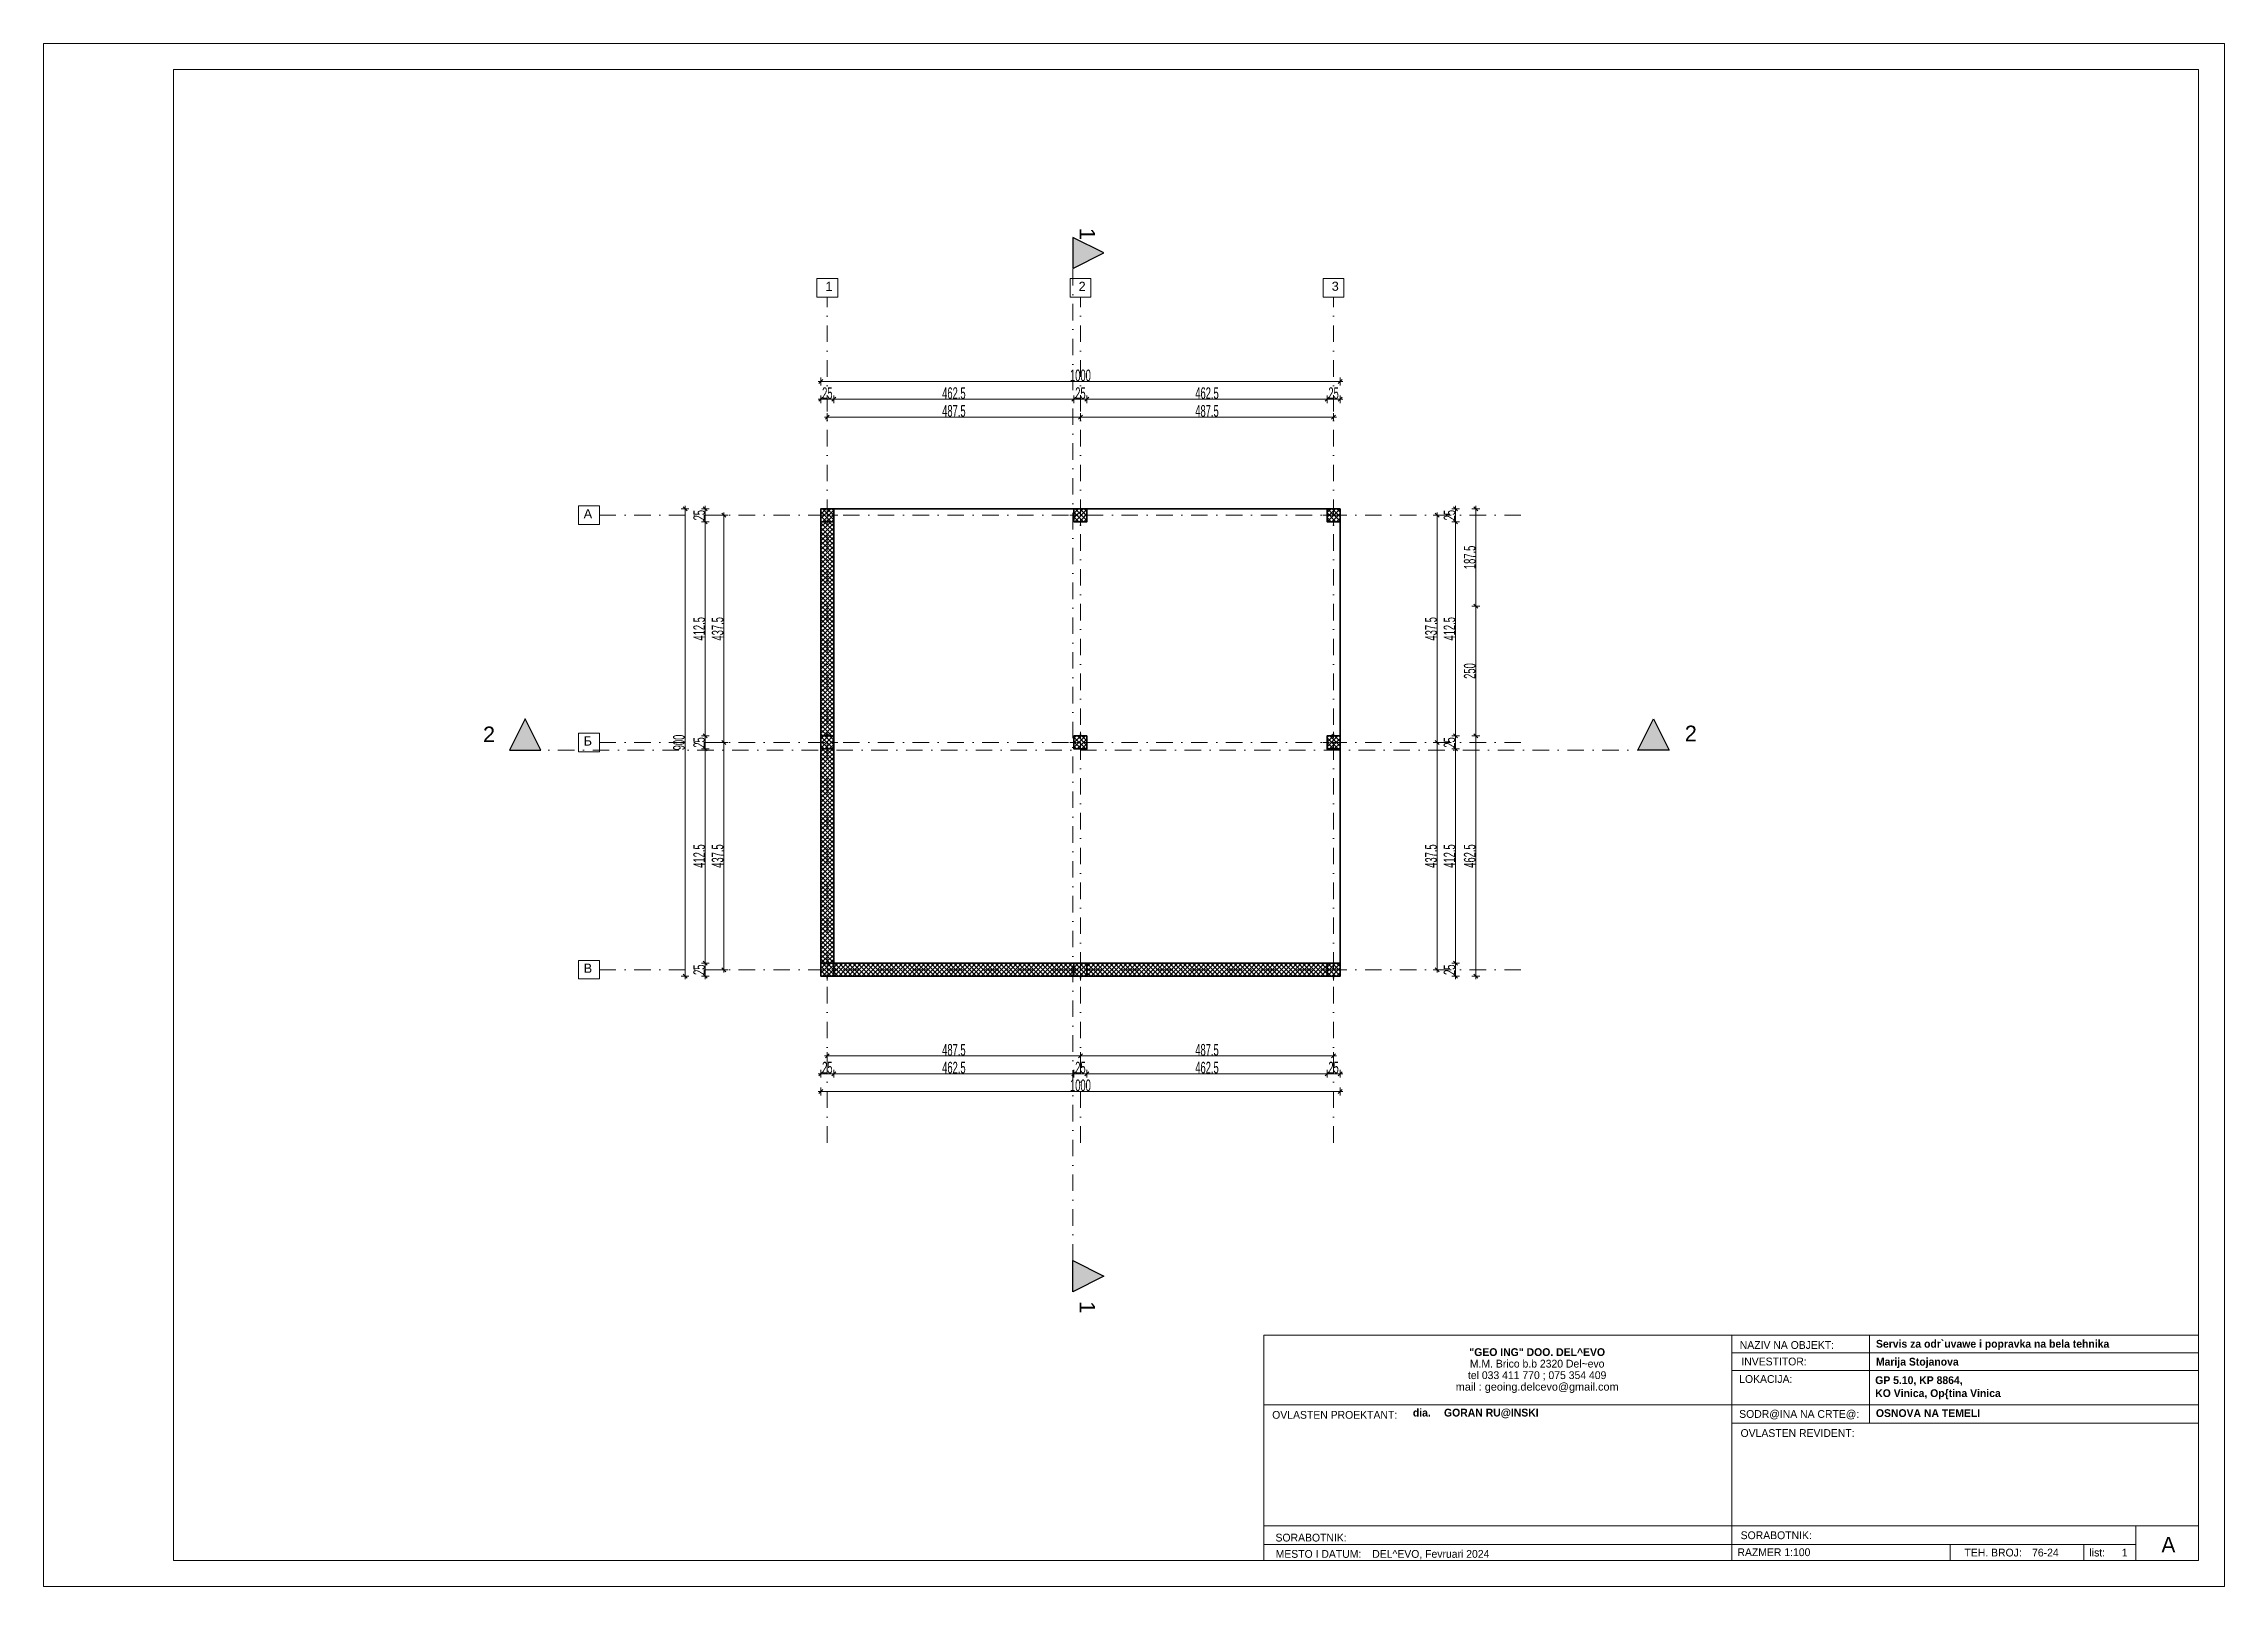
# Model space of a CAD drawing. Header units: millimetres. Extents: x -115530 to 122462, y -34508 to 119375.
# Drawn here: x -115530 to -73530, y 89675 to 119375 of the extents above; entities that cross this region are included whole.
import ezdxf

# ---------------------------------------------------------------- set-up
doc = ezdxf.new("R2010")
doc.units = ezdxf.units.MM
doc.header["$MEASUREMENT"] = 0
doc.linetypes.add('Dot & Dashed', pattern=[670.277762, 317.5, -176.388889, 0, -176.388874])
for name, color, linetype, lineweight in [('dimenzija', 7, 'Continuous', 13), ('Lines_Pen_No__1', 7, 'Continuous', 13), ('Marker - Section_Pen_No__25', 8, 'Continuous', 25), ('New_Structural - Bearing_Pen_No__20', 1, 'Continuous', 0), ('New_Structural - Bearing_Pen_No__27', 7, 'Continuous', 25), ('Pecat_Pen_No__1', 7, 'Continuous', 13), ('Roofs_Pen_No__1', 7, 'Continuous', 13)]:
    doc.layers.add(name, color=color, linetype=linetype, lineweight=lineweight)
for name, color, linetype, lineweight, true_color in [('HATCH 2', 7, 'Continuous', 9, 0x575757), ('Marker - Section_Pen_No__85', 7, 'Continuous', 13, 0xaaaaaa), ('New_Structural - Bearing_Pen_No__23', 7, 'Continuous', 25, 0xbf7340), ('New_Structural - Bearing_Pen_No__8', 7, 'Continuous', 35, 0xa80f02), ('OSKI', 7, 'Continuous', 20, 0x156a84)]:
    doc.layers.add(name, color=color, linetype=linetype, lineweight=lineweight, true_color=true_color)
doc.styles.add('GENERATED_STYLE_1', font='arial.ttf')
doc.styles.add('GENERATED_STYLE_5', font='')
doc.styles.add('PLATEIA', font='CGSAPPS.shx', dxfattribs={"width": 0.6})
doc.styles.get('GENERATED_STYLE_5').set_extended_font_data('MAC C Swiss cyrillic', bold=True)
doc.dimstyles.new('100v', dxfattribs={"dimtxt": 225, "dimasz": 1, "dimexe": 0.18, "dimexo": 0.0625, "dimgap": 4, "dimtad": 1, "dimdec": 0, "dimlfac": 0.1, "dimzin": 12, "dimdsep": 46, "dimtxsty": 'PLATEIA', "dimblk": 'A$C321216CB', "dimcen": 0.09, "dimse1": 1, "dimse2": 1, "dimclrd": 256, "dimclrt": 256, "dimadec": 3, "dimazin": 0, "dimtfac": 1, "dimtdec": 0, "dimtix": 1, "dimtmove": 2, "dimatfit": 3, "dimldrblk": 'A$C321216CB', "dimfxl": 1, "dimtolj": 1, "dimtzin": 0, "dimlwd": -1, "dimarcsym": 0})
pattern_1 = [(45, (-112822.756, 83915.69), (-44.19417, 44.19417), []), (135, (-112822.756, 83915.69), (-44.19417, -44.19417), [])]
pattern_2 = [(45, (-77982.73, -20173.73), (-44.194174, 44.194174), []), (135, (-77982.73, -20173.73), (-44.194174, -44.194174), [])]
pattern_3 = [(45, (-152015.04, 83915.69), (-44.194174, 44.194174), []), (135, (-152015.04, 83915.69), (-44.194174, -44.194174), [])]

msp = doc.modelspace()

# ---------------------------------------------------------------- texts
at = {"layer": 'Marker - Section_Pen_No__25', "color": 8, "lineweight": 25, "char_height": 300, "attachment_point": 7, "rotation": 270, "style": 'GENERATED_STYLE_1'}
for insert in [(-95579.27, 115829.21), (-95579.27, 95166.21)]:
    msp.add_mtext('\\A1;\\pxql,t0;1', dxfattribs=dict(at, insert=insert))
at = {"layer": 'Marker - Section_Pen_No__25', "color": 8, "lineweight": 25, "char_height": 300, "style": 'GENERATED_STYLE_1'}
for s, insert, attachment_point in [('\\A1;\\pxqr,t0;2', (-106836.06, 105928.02), 9), ('\\A1;\\pxql,t0;2', (-83922.8, 105946.2), 7)]:
    msp.add_mtext(s, dxfattribs=dict(at, insert=insert, attachment_point=attachment_point))
at = {"layer": 'OSKI', "linetype": 'Dot & Dashed', "char_height": 175, "attachment_point": 7, "style": 'GENERATED_STYLE_1'}
for s, insert in [('1', (-100472.55, 114615.13)), ('2', (-95597.55, 114615.13)), ('3', (-90722.55, 114615.13))]:
    msp.add_mtext(s, dxfattribs=dict(at, insert=insert))
at = {"layer": 'OSKI', "linetype": 'ByBlock', "char_height": 175, "attachment_point": 7, "style": 'GENERATED_STYLE_1'}
for s, insert in [('A', (-105129.18, 110237.82)), ('{\\fArial|b0|i0|c204|p34;Б}', (-105129.18, 105862.82)), ('{\\fArial|b0|i0|c204|p34;В}', (-105129.18, 101487.82))]:
    msp.add_mtext(s, dxfattribs=dict(at, insert=insert))
at = {"layer": 'Pecat_Pen_No__1', "linetype": 'Continuous', "insert": (-86765.85, 93829.55), "char_height": 150, "attachment_point": 5, "line_spacing_factor": 0.887159, "style": 'GENERATED_STYLE_5'}
msp.add_mtext('\\A1;{\\fMAC C Swiss|b1|i0|c0|p34;"GEO ING" DOO. DEL^ EVO}\\P{\\fMAC C Swiss|b0|i0|c0|p34;M.M. Brico b.b 2320 Del~evo \\Ptel 033 411 770 ; 075 354 409 \\P\\fArial|b0|i0|c0|p34;mail : geoing.delcevo@gmail.com}', dxfattribs=at)
at = {"layer": 'Pecat_Pen_No__1', "linetype": 'Continuous', "style": 'GENERATED_STYLE_5'}
for s, insert, char_height, attachment_point in [('\\pqc;{\\fMAC C Swiss|b0|i0|c0|p0;NAZIV NA OBJEKT:}', (-81955.69, 94396.96), 150, 2), ('\\pqc;{\\fMAC C Swiss|b0|i0|c0|p0;INVESTITOR:}', (-82203.46, 94079.37), 150, 2), ('{\\fMAC C Swiss|b1|i0|c0|p34;Servis za odr`uvawe i popravka na bela tehnika}', (-80240.17, 94420.45), 150, 1), ('{\\fMAC C Swiss|b1|i0|c0|p34;Marija Stojanova}', (-80241.75, 94075.47), 150, 1), ('\\pqc;{\\fMAC C Swiss|b0|i0|c0|p0;LOKACIJA:}', (-82362.28, 93742.4), 150, 2), ('\\A1;{\\fMAC C Swiss|b1|i0|c0|p34; GP 5.10, KP 8864,  \\P KO Vinica, Op\\{tina Vinica}', (-80310.93, 93719.98), 150, 1), ('{\\fMAC C Swiss|b0|i0|c0|p34;OVLASTEN PROEKTANT:}', (-91868.48, 93052.37), 150, 1), ('{\\fMAC C Swiss|b1|i0|c0|p34;dia.^IGORAN RU@INSKI}', (-89159.59, 93095.31), 150, 1), ('\\pqc;{\\fMAC C Swiss|b0|i0|c0|p0;SODR@INA NA CRTE@:}', (-81718.57, 93069.46), 150, 2), ('{\\fMAC C Swiss|b1|i0|c0|p34;OSNOVA NA TEMELI}', (-80241.75, 93085.47), 150, 1), ('\\pqc;{\\fMAC C Swiss|b0|i0|c0|p0;OVLASTEN REVIDENT:}', (-81750.28, 92701.84), 150, 2), ('\\pqc;{\\fMAC C Swiss|b0|i0|c0|p0;SORABOTNIK:}', (-82161.19, 90734.49), 150, 2), ('\\pqc;{\\fMAC C Swiss|b0|i0|c0|p0;SORABOTNIK:}', (-91119.5, 90689.32), 150, 2), ('\\pqc;{\\fMAC C Swiss|b0|i0|c0|p0;MESTO I DATUM:}', (-90977.62, 90375.18), 150, 2), ('{\\fMAC C Swiss|b0|i0|c0|p34;DEL^ EVO, Fevruari 2024}', (-89942.69, 90375.18), 150, 1), ('{\\fMAC C Swiss|b0|i0|c0|p0;\\A1;RAZMER 1:100^I}', (-82908.43, 90407.6), 150, 1), ('\\pqc;{\\fMAC C Swiss|b0|i0|c0|p0;TEH. BROJ:}', (-77983.99, 90401), 150, 2), ('{\\fMAC C Swiss|b0|i0|c0|p34;76-24}', (-77234.08, 90401), 150, 1), ('{\\fMAC C Swiss|b0|i0|c0|p34;list:}', (-76129.2, 90401), 150, 1), ('{\\fMAC C Swiss|b0|i0|c0|p34;1}', (-75505.67, 90401), 150, 1), ('{\\fMAC C Swiss|b0|i0|c0|p34;A}', (-74608.35, 90479.03), 300, 5)]:
    msp.add_mtext(s, dxfattribs=dict(at, insert=insert, char_height=char_height, attachment_point=attachment_point))

# ---------------------------------------------------------------- blocks, each defined once
blk = doc.blocks.new('A$C321216CB')
for p, q in [((-54, 0), (54, 0)), ((-38, -38), (38, 38)), ((0, -75), (0, 75))]:
    blk.add_line(p, q)
blk = doc.blocks.new('*D840')
at = {"layer": 'DEFPOINTS', "color": 0, "transparency": 16777216}
for p in [(-95562, 101198), (-90687, 100703), (-95562, 99887)]:
    blk.add_point(p, dxfattribs=at)
at = {"layer": 'dimenzija', "transparency": 16777216}
blk.add_line((-90688, 99887), (-95561, 99887), dxfattribs=at)
at = {"layer": 'dimenzija', "transparency": 16777216, "rotation": 180}
blk.add_blockref('A$C321216CB', (-95562, 99887), dxfattribs=at)
at = {"layer": 'dimenzija', "transparency": 16777216}
blk.add_blockref('A$C321216CB', (-90687, 99887), dxfattribs=at)
at = {"layer": 'dimenzija', "transparency": 16777216, "insert": (-93124, 100003), "char_height": 225, "attachment_point": 5, "style": 'PLATEIA'}
blk.add_mtext('\\A1;487.5', dxfattribs=at)
blk = doc.blocks.new('*D841')
at = {"layer": 'DEFPOINTS', "color": 0, "transparency": 16777216}
for p in [(-90812, 101422), (-90562, 101422), (-90812, 99544)]:
    blk.add_point(p, dxfattribs=at)
at = {"layer": 'dimenzija', "transparency": 16777216}
blk.add_line((-90563, 99544), (-90811, 99544), dxfattribs=at)
at = {"layer": 'dimenzija', "transparency": 16777216, "rotation": 180}
blk.add_blockref('A$C321216CB', (-90812, 99544), dxfattribs=at)
at = {"layer": 'dimenzija', "transparency": 16777216}
blk.add_blockref('A$C321216CB', (-90562, 99544), dxfattribs=at)
at = {"layer": 'dimenzija', "transparency": 16777216, "insert": (-90687, 99661), "char_height": 225, "attachment_point": 5, "style": 'PLATEIA'}
blk.add_mtext('\\A1;25', dxfattribs=at)
blk = doc.blocks.new('*D842')
at = {"layer": 'DEFPOINTS', "color": 0, "transparency": 16777216}
for p in [(-95437, 101422), (-90812, 101422), (-95437, 99544)]:
    blk.add_point(p, dxfattribs=at)
at = {"layer": 'dimenzija', "transparency": 16777216}
blk.add_line((-90813, 99544), (-95436, 99544), dxfattribs=at)
at = {"layer": 'dimenzija', "transparency": 16777216, "rotation": 180}
blk.add_blockref('A$C321216CB', (-95437, 99544), dxfattribs=at)
at = {"layer": 'dimenzija', "transparency": 16777216}
blk.add_blockref('A$C321216CB', (-90812, 99544), dxfattribs=at)
at = {"layer": 'dimenzija', "transparency": 16777216, "insert": (-93124, 99661), "char_height": 225, "attachment_point": 5, "style": 'PLATEIA'}
blk.add_mtext('\\A1;462.5', dxfattribs=at)
blk = doc.blocks.new('*D900')
at = {"layer": 'DEFPOINTS', "color": 0, "transparency": 16777216}
for p in [(-100437, 100903), (-95562, 101198), (-100437, 99887)]:
    blk.add_point(p, dxfattribs=at)
at = {"layer": 'dimenzija', "transparency": 16777216}
blk.add_line((-95563, 99887), (-100436, 99887), dxfattribs=at)
at = {"layer": 'dimenzija', "transparency": 16777216, "rotation": 180}
blk.add_blockref('A$C321216CB', (-100437, 99887), dxfattribs=at)
at = {"layer": 'dimenzija', "transparency": 16777216}
blk.add_blockref('A$C321216CB', (-95562, 99887), dxfattribs=at)
at = {"layer": 'dimenzija', "transparency": 16777216, "insert": (-97999, 100003), "char_height": 225, "attachment_point": 5, "style": 'PLATEIA'}
blk.add_mtext('\\A1;487.5', dxfattribs=at)
blk = doc.blocks.new('*D901')
at = {"layer": 'DEFPOINTS', "color": 0, "transparency": 16777216}
for p in [(-95687, 101422), (-95437, 101422), (-95687, 99544)]:
    blk.add_point(p, dxfattribs=at)
at = {"layer": 'dimenzija', "transparency": 16777216}
blk.add_line((-95438, 99544), (-95686, 99544), dxfattribs=at)
at = {"layer": 'dimenzija', "transparency": 16777216, "rotation": 180}
blk.add_blockref('A$C321216CB', (-95687, 99544), dxfattribs=at)
at = {"layer": 'dimenzija', "transparency": 16777216}
blk.add_blockref('A$C321216CB', (-95437, 99544), dxfattribs=at)
at = {"layer": 'dimenzija', "transparency": 16777216, "insert": (-95562, 99661), "char_height": 225, "attachment_point": 5, "style": 'PLATEIA'}
blk.add_mtext('\\A1;25', dxfattribs=at)
blk = doc.blocks.new('*D902')
at = {"layer": 'DEFPOINTS', "color": 0, "transparency": 16777216}
for p in [(-100312, 101422), (-95687, 101422), (-100312, 99544)]:
    blk.add_point(p, dxfattribs=at)
at = {"layer": 'dimenzija', "transparency": 16777216}
blk.add_line((-95688, 99544), (-100311, 99544), dxfattribs=at)
at = {"layer": 'dimenzija', "transparency": 16777216, "rotation": 180}
blk.add_blockref('A$C321216CB', (-100312, 99544), dxfattribs=at)
at = {"layer": 'dimenzija', "transparency": 16777216}
blk.add_blockref('A$C321216CB', (-95687, 99544), dxfattribs=at)
at = {"layer": 'dimenzija', "transparency": 16777216, "insert": (-97999, 99661), "char_height": 225, "attachment_point": 5, "style": 'PLATEIA'}
blk.add_mtext('\\A1;462.5', dxfattribs=at)
blk = doc.blocks.new('*D903')
at = {"layer": 'DEFPOINTS', "color": 0, "transparency": 16777216}
for p in [(-100562, 101422), (-100312, 101422), (-100562, 99544)]:
    blk.add_point(p, dxfattribs=at)
at = {"layer": 'dimenzija', "transparency": 16777216}
blk.add_line((-100313, 99544), (-100561, 99544), dxfattribs=at)
at = {"layer": 'dimenzija', "transparency": 16777216, "rotation": 180}
blk.add_blockref('A$C321216CB', (-100562, 99544), dxfattribs=at)
at = {"layer": 'dimenzija', "transparency": 16777216}
blk.add_blockref('A$C321216CB', (-100312, 99544), dxfattribs=at)
at = {"layer": 'dimenzija', "transparency": 16777216, "insert": (-100437, 99661), "char_height": 225, "attachment_point": 5, "style": 'PLATEIA'}
blk.add_mtext('\\A1;25', dxfattribs=at)
blk = doc.blocks.new('*D843')
at = {"layer": 'DEFPOINTS', "color": 0, "transparency": 16777216}
for p in [(-100562, 101422), (-90562, 101422), (-100562, 99203)]:
    blk.add_point(p, dxfattribs=at)
at = {"layer": 'dimenzija', "transparency": 16777216}
blk.add_line((-90563, 99203), (-100561, 99203), dxfattribs=at)
at = {"layer": 'dimenzija', "transparency": 16777216, "rotation": 180}
blk.add_blockref('A$C321216CB', (-100562, 99203), dxfattribs=at)
at = {"layer": 'dimenzija', "transparency": 16777216}
blk.add_blockref('A$C321216CB', (-90562, 99203), dxfattribs=at)
at = {"layer": 'dimenzija', "transparency": 16777216, "insert": (-95562, 99320), "char_height": 225, "attachment_point": 5, "style": 'PLATEIA'}
blk.add_mtext('\\A1;1000', dxfattribs=at)
blk = doc.blocks.new('*D844')
at = {"layer": 'DEFPOINTS', "color": 0, "transparency": 16777216}
for p in [(-95562, 112187), (-90687, 111752), (-95562, 110646)]:
    blk.add_point(p, dxfattribs=at)
at = {"layer": 'dimenzija', "transparency": 16777216}
blk.add_line((-90688, 112187), (-95561, 112187), dxfattribs=at)
at = {"layer": 'dimenzija', "transparency": 16777216, "rotation": 180}
blk.add_blockref('A$C321216CB', (-95562, 112187), dxfattribs=at)
at = {"layer": 'dimenzija', "transparency": 16777216}
blk.add_blockref('A$C321216CB', (-90687, 112187), dxfattribs=at)
at = {"layer": 'dimenzija', "transparency": 16777216, "insert": (-93124, 112303), "char_height": 225, "attachment_point": 5, "style": 'PLATEIA'}
blk.add_mtext('\\A1;487.5', dxfattribs=at)
blk = doc.blocks.new('*D845')
at = {"layer": 'DEFPOINTS', "color": 0, "transparency": 16777216}
for p in [(-90812, 112529), (-90812, 110422), (-90562, 110422)]:
    blk.add_point(p, dxfattribs=at)
at = {"layer": 'dimenzija', "transparency": 16777216}
blk.add_line((-90563, 112529), (-90811, 112529), dxfattribs=at)
at = {"layer": 'dimenzija', "transparency": 16777216, "rotation": 180}
blk.add_blockref('A$C321216CB', (-90812, 112529), dxfattribs=at)
at = {"layer": 'dimenzija', "transparency": 16777216}
blk.add_blockref('A$C321216CB', (-90562, 112529), dxfattribs=at)
at = {"layer": 'dimenzija', "transparency": 16777216, "insert": (-90687, 112645), "char_height": 225, "attachment_point": 5, "style": 'PLATEIA'}
blk.add_mtext('\\A1;25', dxfattribs=at)
blk = doc.blocks.new('*D846')
at = {"layer": 'DEFPOINTS', "color": 0, "transparency": 16777216}
for p in [(-95437, 112529), (-95437, 110422), (-90812, 110422)]:
    blk.add_point(p, dxfattribs=at)
at = {"layer": 'dimenzija', "transparency": 16777216}
blk.add_line((-90813, 112529), (-95436, 112529), dxfattribs=at)
at = {"layer": 'dimenzija', "transparency": 16777216, "rotation": 180}
blk.add_blockref('A$C321216CB', (-95437, 112529), dxfattribs=at)
at = {"layer": 'dimenzija', "transparency": 16777216}
blk.add_blockref('A$C321216CB', (-90812, 112529), dxfattribs=at)
at = {"layer": 'dimenzija', "transparency": 16777216, "insert": (-93124, 112645), "char_height": 225, "attachment_point": 5, "style": 'PLATEIA'}
blk.add_mtext('\\A1;462.5', dxfattribs=at)
blk = doc.blocks.new('*D847')
at = {"layer": 'DEFPOINTS', "color": 0, "transparency": 16777216}
for p in [(-100437, 112187), (-100437, 111553), (-95562, 110646)]:
    blk.add_point(p, dxfattribs=at)
at = {"layer": 'dimenzija', "transparency": 16777216}
blk.add_line((-95563, 112187), (-100436, 112187), dxfattribs=at)
at = {"layer": 'dimenzija', "transparency": 16777216, "rotation": 180}
blk.add_blockref('A$C321216CB', (-100437, 112187), dxfattribs=at)
at = {"layer": 'dimenzija', "transparency": 16777216}
blk.add_blockref('A$C321216CB', (-95562, 112187), dxfattribs=at)
at = {"layer": 'dimenzija', "transparency": 16777216, "insert": (-97999, 112303), "char_height": 225, "attachment_point": 5, "style": 'PLATEIA'}
blk.add_mtext('\\A1;487.5', dxfattribs=at)
blk = doc.blocks.new('*D848')
at = {"layer": 'DEFPOINTS', "color": 0, "transparency": 16777216}
for p in [(-95687, 112529), (-95687, 110422), (-95437, 110422)]:
    blk.add_point(p, dxfattribs=at)
at = {"layer": 'dimenzija', "transparency": 16777216}
blk.add_line((-95438, 112529), (-95686, 112529), dxfattribs=at)
at = {"layer": 'dimenzija', "transparency": 16777216, "rotation": 180}
blk.add_blockref('A$C321216CB', (-95687, 112529), dxfattribs=at)
at = {"layer": 'dimenzija', "transparency": 16777216}
blk.add_blockref('A$C321216CB', (-95437, 112529), dxfattribs=at)
at = {"layer": 'dimenzija', "transparency": 16777216, "insert": (-95562, 112645), "char_height": 225, "attachment_point": 5, "style": 'PLATEIA'}
blk.add_mtext('\\A1;25', dxfattribs=at)
blk = doc.blocks.new('*D849')
at = {"layer": 'DEFPOINTS', "color": 0, "transparency": 16777216}
for p in [(-100312, 112529), (-100312, 110422), (-95687, 110422)]:
    blk.add_point(p, dxfattribs=at)
at = {"layer": 'dimenzija', "transparency": 16777216}
blk.add_line((-95688, 112529), (-100311, 112529), dxfattribs=at)
at = {"layer": 'dimenzija', "transparency": 16777216, "rotation": 180}
blk.add_blockref('A$C321216CB', (-100312, 112529), dxfattribs=at)
at = {"layer": 'dimenzija', "transparency": 16777216}
blk.add_blockref('A$C321216CB', (-95687, 112529), dxfattribs=at)
at = {"layer": 'dimenzija', "transparency": 16777216, "insert": (-97999, 112645), "char_height": 225, "attachment_point": 5, "style": 'PLATEIA'}
blk.add_mtext('\\A1;462.5', dxfattribs=at)
blk = doc.blocks.new('*D850')
at = {"layer": 'DEFPOINTS', "color": 0, "transparency": 16777216}
for p in [(-100562, 112529), (-100562, 110422), (-100312, 110422)]:
    blk.add_point(p, dxfattribs=at)
at = {"layer": 'dimenzija', "transparency": 16777216}
blk.add_line((-100313, 112529), (-100561, 112529), dxfattribs=at)
at = {"layer": 'dimenzija', "transparency": 16777216, "rotation": 180}
blk.add_blockref('A$C321216CB', (-100562, 112529), dxfattribs=at)
at = {"layer": 'dimenzija', "transparency": 16777216}
blk.add_blockref('A$C321216CB', (-100312, 112529), dxfattribs=at)
at = {"layer": 'dimenzija', "transparency": 16777216, "insert": (-100437, 112645), "char_height": 225, "attachment_point": 5, "style": 'PLATEIA'}
blk.add_mtext('\\A1;25', dxfattribs=at)
blk = doc.blocks.new('*D851')
at = {"layer": 'DEFPOINTS', "color": 0, "transparency": 16777216}
for p in [(-100562, 112870), (-100562, 110422), (-90562, 110422)]:
    blk.add_point(p, dxfattribs=at)
at = {"layer": 'dimenzija', "transparency": 16777216}
blk.add_line((-90563, 112870), (-100561, 112870), dxfattribs=at)
at = {"layer": 'dimenzija', "transparency": 16777216, "rotation": 180}
blk.add_blockref('A$C321216CB', (-100562, 112870), dxfattribs=at)
at = {"layer": 'dimenzija', "transparency": 16777216}
blk.add_blockref('A$C321216CB', (-90562, 112870), dxfattribs=at)
at = {"layer": 'dimenzija', "transparency": 16777216, "insert": (-95562, 112987), "char_height": 225, "attachment_point": 5, "style": 'PLATEIA'}
blk.add_mtext('\\A1;1000', dxfattribs=at)
blk = doc.blocks.new('*D904')
at = {"layer": 'DEFPOINTS', "color": 0, "transparency": 16777216}
for p in [(-90380, 105922), (-88692, 105922), (-90482, 101547)]:
    blk.add_point(p, dxfattribs=at)
at = {"layer": 'dimenzija', "transparency": 16777216}
blk.add_line((-88692, 101548), (-88692, 105921), dxfattribs=at)
for p, rotation in [((-88692, 105922), 90), ((-88692, 101547), 270)]:
    blk.add_blockref('A$C321216CB', p, dxfattribs=dict(at, rotation=rotation))
at = {"layer": 'dimenzija', "transparency": 16777216, "insert": (-88809, 103735), "char_height": 225, "attachment_point": 5, "rotation": 90, "style": 'PLATEIA'}
blk.add_mtext('\\A1;437.5', dxfattribs=at)
blk = doc.blocks.new('*D905')
at = {"layer": 'DEFPOINTS', "color": 0, "transparency": 16777216}
for p in [(-90260, 110297), (-88692, 110297), (-90380, 105922)]:
    blk.add_point(p, dxfattribs=at)
at = {"layer": 'dimenzija', "transparency": 16777216}
blk.add_line((-88692, 105923), (-88692, 110296), dxfattribs=at)
for p, rotation in [((-88692, 110297), 90), ((-88692, 105922), 270)]:
    blk.add_blockref('A$C321216CB', p, dxfattribs=dict(at, rotation=rotation))
at = {"layer": 'dimenzija', "transparency": 16777216, "insert": (-88809, 108110), "char_height": 225, "attachment_point": 5, "rotation": 90, "style": 'PLATEIA'}
blk.add_mtext('\\A1;437.5', dxfattribs=at)
blk = doc.blocks.new('*D906')
at = {"layer": 'DEFPOINTS', "color": 0, "transparency": 16777216}
for p in [(-90562, 101672), (-88336, 101672), (-90562, 101422)]:
    blk.add_point(p, dxfattribs=at)
at = {"layer": 'dimenzija', "transparency": 16777216}
blk.add_line((-88336, 101423), (-88336, 101671), dxfattribs=at)
for p, rotation in [((-88336, 101672), 90), ((-88336, 101422), 270)]:
    blk.add_blockref('A$C321216CB', p, dxfattribs=dict(at, rotation=rotation))
at = {"layer": 'dimenzija', "transparency": 16777216, "insert": (-88453, 101547), "char_height": 225, "attachment_point": 5, "rotation": 90, "style": 'PLATEIA'}
blk.add_mtext('\\A1;25', dxfattribs=at)
blk = doc.blocks.new('*D907')
at = {"layer": 'DEFPOINTS', "color": 0, "transparency": 16777216}
for p in [(-90562, 105797), (-88336, 105797), (-90562, 101672)]:
    blk.add_point(p, dxfattribs=at)
at = {"layer": 'dimenzija', "transparency": 16777216}
blk.add_line((-88336, 101673), (-88336, 105796), dxfattribs=at)
for p, rotation in [((-88336, 105797), 90), ((-88336, 101672), 270)]:
    blk.add_blockref('A$C321216CB', p, dxfattribs=dict(at, rotation=rotation))
at = {"layer": 'dimenzija', "transparency": 16777216, "insert": (-88453, 103735), "char_height": 225, "attachment_point": 5, "rotation": 90, "style": 'PLATEIA'}
blk.add_mtext('\\A1;412.5', dxfattribs=at)
blk = doc.blocks.new('*D908')
at = {"layer": 'DEFPOINTS', "color": 0, "transparency": 16777216}
for p in [(-90562, 106047), (-88336, 106047), (-90562, 105797)]:
    blk.add_point(p, dxfattribs=at)
at = {"layer": 'dimenzija', "transparency": 16777216}
blk.add_line((-88336, 105798), (-88336, 106046), dxfattribs=at)
for p, rotation in [((-88336, 106047), 90), ((-88336, 105797), 270)]:
    blk.add_blockref('A$C321216CB', p, dxfattribs=dict(at, rotation=rotation))
at = {"layer": 'dimenzija', "transparency": 16777216, "insert": (-88453, 105922), "char_height": 225, "attachment_point": 5, "rotation": 90, "style": 'PLATEIA'}
blk.add_mtext('\\A1;25', dxfattribs=at)
blk = doc.blocks.new('*D909')
at = {"layer": 'DEFPOINTS', "color": 0, "transparency": 16777216}
for p in [(-90562, 110172), (-88336, 110172), (-90562, 106047)]:
    blk.add_point(p, dxfattribs=at)
at = {"layer": 'dimenzija', "transparency": 16777216}
blk.add_line((-88336, 106048), (-88336, 110171), dxfattribs=at)
for p, rotation in [((-88336, 110172), 90), ((-88336, 106047), 270)]:
    blk.add_blockref('A$C321216CB', p, dxfattribs=dict(at, rotation=rotation))
at = {"layer": 'dimenzija', "transparency": 16777216, "insert": (-88453, 108110), "char_height": 225, "attachment_point": 5, "rotation": 90, "style": 'PLATEIA'}
blk.add_mtext('\\A1;412.5', dxfattribs=at)
blk = doc.blocks.new('*D910')
at = {"layer": 'DEFPOINTS', "color": 0, "transparency": 16777216}
for p in [(-90562, 110422), (-90562, 110172), (-88336, 110422)]:
    blk.add_point(p, dxfattribs=at)
at = {"layer": 'dimenzija', "transparency": 16777216}
blk.add_line((-88336, 110173), (-88336, 110421), dxfattribs=at)
for p, rotation in [((-88336, 110422), 90), ((-88336, 110172), 270)]:
    blk.add_blockref('A$C321216CB', p, dxfattribs=dict(at, rotation=rotation))
at = {"layer": 'dimenzija', "transparency": 16777216, "insert": (-88453, 110297), "char_height": 225, "attachment_point": 5, "rotation": 90, "style": 'PLATEIA'}
blk.add_mtext('\\A1;25', dxfattribs=at)
blk = doc.blocks.new('*D911')
at = {"layer": 'DEFPOINTS', "color": 0, "transparency": 16777216}
for p in [(-90562, 106047), (-87946, 106047), (-90562, 101422)]:
    blk.add_point(p, dxfattribs=at)
at = {"layer": 'dimenzija', "transparency": 16777216}
blk.add_line((-87946, 101423), (-87946, 106046), dxfattribs=at)
for p, rotation in [((-87946, 106047), 90), ((-87946, 101422), 270)]:
    blk.add_blockref('A$C321216CB', p, dxfattribs=dict(at, rotation=rotation))
at = {"layer": 'dimenzija', "transparency": 16777216, "insert": (-88063, 103735), "char_height": 225, "attachment_point": 5, "rotation": 90, "style": 'PLATEIA'}
blk.add_mtext('\\A1;462.5', dxfattribs=at)
blk = doc.blocks.new('*D912')
at = {"layer": 'DEFPOINTS', "color": 0, "transparency": 16777216}
for p in [(-90637, 108547), (-87946, 108547), (-90562, 106047)]:
    blk.add_point(p, dxfattribs=at)
at = {"layer": 'dimenzija', "transparency": 16777216}
blk.add_line((-87946, 106048), (-87946, 108546), dxfattribs=at)
for p, rotation in [((-87946, 108547), 90), ((-87946, 106047), 270)]:
    blk.add_blockref('A$C321216CB', p, dxfattribs=dict(at, rotation=rotation))
at = {"layer": 'dimenzija', "transparency": 16777216, "insert": (-88063, 107297), "char_height": 225, "attachment_point": 5, "rotation": 90, "style": 'PLATEIA'}
blk.add_mtext('\\A1;250', dxfattribs=at)
blk = doc.blocks.new('*D913')
at = {"layer": 'DEFPOINTS', "color": 0, "transparency": 16777216}
for p in [(-90633, 110422), (-87946, 110422), (-90637, 108547)]:
    blk.add_point(p, dxfattribs=at)
at = {"layer": 'dimenzija', "transparency": 16777216}
blk.add_line((-87946, 108548), (-87946, 110421), dxfattribs=at)
for p, rotation in [((-87946, 110422), 90), ((-87946, 108547), 270)]:
    blk.add_blockref('A$C321216CB', p, dxfattribs=dict(at, rotation=rotation))
at = {"layer": 'dimenzija', "transparency": 16777216, "insert": (-88063, 109485), "char_height": 225, "attachment_point": 5, "rotation": 90, "style": 'PLATEIA'}
blk.add_mtext('\\A1;187.5', dxfattribs=at)
blk = doc.blocks.new('*D852')
at = {"layer": 'DEFPOINTS', "color": 0, "transparency": 16777216}
for p in [(-102431, 105922), (-100744, 105922), (-100642, 101547)]:
    blk.add_point(p, dxfattribs=at)
at = {"layer": 'dimenzija', "transparency": 16777216}
blk.add_line((-102431, 101548), (-102431, 105921), dxfattribs=at)
for p, rotation in [((-102431, 105922), 90), ((-102431, 101547), 270)]:
    blk.add_blockref('A$C321216CB', p, dxfattribs=dict(at, rotation=rotation))
at = {"layer": 'dimenzija', "transparency": 16777216, "insert": (-102548, 103735), "char_height": 225, "attachment_point": 5, "rotation": 90, "style": 'PLATEIA'}
blk.add_mtext('\\A1;437.5', dxfattribs=at)
blk = doc.blocks.new('*D853')
at = {"layer": 'DEFPOINTS', "color": 0, "transparency": 16777216}
for p in [(-102431, 110297), (-100864, 110297), (-100744, 105922)]:
    blk.add_point(p, dxfattribs=at)
at = {"layer": 'dimenzija', "transparency": 16777216}
blk.add_line((-102431, 105923), (-102431, 110296), dxfattribs=at)
for p, rotation in [((-102431, 110297), 90), ((-102431, 105922), 270)]:
    blk.add_blockref('A$C321216CB', p, dxfattribs=dict(at, rotation=rotation))
at = {"layer": 'dimenzija', "transparency": 16777216, "insert": (-102548, 108110), "char_height": 225, "attachment_point": 5, "rotation": 90, "style": 'PLATEIA'}
blk.add_mtext('\\A1;437.5', dxfattribs=at)
blk = doc.blocks.new('*D854')
at = {"layer": 'DEFPOINTS', "color": 0, "transparency": 16777216}
for p in [(-102787, 101672), (-100562, 101672), (-100562, 101422)]:
    blk.add_point(p, dxfattribs=at)
at = {"layer": 'dimenzija', "transparency": 16777216}
blk.add_line((-102787, 101423), (-102787, 101671), dxfattribs=at)
for p, rotation in [((-102787, 101672), 90), ((-102787, 101422), 270)]:
    blk.add_blockref('A$C321216CB', p, dxfattribs=dict(at, rotation=rotation))
at = {"layer": 'dimenzija', "transparency": 16777216, "insert": (-102904, 101547), "char_height": 225, "attachment_point": 5, "rotation": 90, "style": 'PLATEIA'}
blk.add_mtext('\\A1;25', dxfattribs=at)
blk = doc.blocks.new('*D855')
at = {"layer": 'DEFPOINTS', "color": 0, "transparency": 16777216}
for p in [(-102787, 105797), (-100562, 105797), (-100562, 101672)]:
    blk.add_point(p, dxfattribs=at)
at = {"layer": 'dimenzija', "transparency": 16777216}
blk.add_line((-102787, 101673), (-102787, 105796), dxfattribs=at)
for p, rotation in [((-102787, 105797), 90), ((-102787, 101672), 270)]:
    blk.add_blockref('A$C321216CB', p, dxfattribs=dict(at, rotation=rotation))
at = {"layer": 'dimenzija', "transparency": 16777216, "insert": (-102904, 103735), "char_height": 225, "attachment_point": 5, "rotation": 90, "style": 'PLATEIA'}
blk.add_mtext('\\A1;412.5', dxfattribs=at)
blk = doc.blocks.new('*D856')
at = {"layer": 'DEFPOINTS', "color": 0, "transparency": 16777216}
for p in [(-102787, 106047), (-100562, 106047), (-100562, 105797)]:
    blk.add_point(p, dxfattribs=at)
at = {"layer": 'dimenzija', "transparency": 16777216}
blk.add_line((-102787, 105798), (-102787, 106046), dxfattribs=at)
for p, rotation in [((-102787, 106047), 90), ((-102787, 105797), 270)]:
    blk.add_blockref('A$C321216CB', p, dxfattribs=dict(at, rotation=rotation))
at = {"layer": 'dimenzija', "transparency": 16777216, "insert": (-102904, 105922), "char_height": 225, "attachment_point": 5, "rotation": 90, "style": 'PLATEIA'}
blk.add_mtext('\\A1;25', dxfattribs=at)
blk = doc.blocks.new('*D857')
at = {"layer": 'DEFPOINTS', "color": 0, "transparency": 16777216}
for p in [(-102787, 110172), (-100562, 110172), (-100562, 106047)]:
    blk.add_point(p, dxfattribs=at)
at = {"layer": 'dimenzija', "transparency": 16777216}
blk.add_line((-102787, 106048), (-102787, 110171), dxfattribs=at)
for p, rotation in [((-102787, 110172), 90), ((-102787, 106047), 270)]:
    blk.add_blockref('A$C321216CB', p, dxfattribs=dict(at, rotation=rotation))
at = {"layer": 'dimenzija', "transparency": 16777216, "insert": (-102904, 108110), "char_height": 225, "attachment_point": 5, "rotation": 90, "style": 'PLATEIA'}
blk.add_mtext('\\A1;412.5', dxfattribs=at)
blk = doc.blocks.new('*D858')
at = {"layer": 'DEFPOINTS', "color": 0, "transparency": 16777216}
for p in [(-102787, 110422), (-100562, 110422), (-100562, 110172)]:
    blk.add_point(p, dxfattribs=at)
at = {"layer": 'dimenzija', "transparency": 16777216}
blk.add_line((-102787, 110173), (-102787, 110421), dxfattribs=at)
for p, rotation in [((-102787, 110422), 90), ((-102787, 110172), 270)]:
    blk.add_blockref('A$C321216CB', p, dxfattribs=dict(at, rotation=rotation))
at = {"layer": 'dimenzija', "transparency": 16777216, "insert": (-102904, 110297), "char_height": 225, "attachment_point": 5, "rotation": 90, "style": 'PLATEIA'}
blk.add_mtext('\\A1;25', dxfattribs=at)
blk = doc.blocks.new('*D859')
at = {"layer": 'DEFPOINTS', "color": 0, "transparency": 16777216}
for p in [(-103177, 110422), (-100562, 110422), (-100562, 101422)]:
    blk.add_point(p, dxfattribs=at)
at = {"layer": 'dimenzija', "transparency": 16777216}
blk.add_line((-103177, 101423), (-103177, 110421), dxfattribs=at)
for p, rotation in [((-103177, 110422), 90), ((-103177, 101422), 270)]:
    blk.add_blockref('A$C321216CB', p, dxfattribs=dict(at, rotation=rotation))
at = {"layer": 'dimenzija', "transparency": 16777216, "insert": (-103294, 105922), "char_height": 225, "attachment_point": 5, "rotation": 90, "style": 'PLATEIA'}
blk.add_mtext('\\A1;900', dxfattribs=at)

# ---------------------------------------------------------------- dimensions: what is measured, and where the dimension line sits
at = {"layer": 'dimenzija'}
for base, p1, p2, angle, picture, middle in [((-100561.79, 112870.01), (-90561.79, 110422.02), (-100561.79, 110422.02), 180, '*D851', (-95561.79, 112986.51)), ((-100311.79, 112528.87), (-95686.79, 110422.02), (-100311.79, 110422.02), 180, '*D849', (-97999.29, 112645.37)), ((-95436.79, 112528.87), (-90811.79, 110422.02), (-95436.79, 110422.02), 180, '*D846', (-93124.29, 112645.37)), ((-100436.79, 112186.69), (-95561.79, 110646.12), (-100436.79, 111552.76), 180, '*D847', (-97999.29, 112303.19)), ((-95561.79, 112186.69), (-90686.71, 111752.05), (-95561.79, 110646.12), 180, '*D844', (-93124.25, 112303.19)), ((-103177.09, 110422.02), (-100561.79, 101422.02), (-100561.79, 110422.02), 270, '*D859', (-103293.59, 105922.02)), ((-102787.37, 110422.02), (-100561.79, 110172.02), (-100561.79, 110422.02), 270, '*D858', (-102903.87, 110297.02)), ((-87946.5, 110422.02), (-90636.79, 108547.02), (-90633.35, 110422.02), 270, '*D913', (-88063, 109484.52)), ((-88336.22, 110422.02), (-90561.79, 110172.02), (-90561.79, 110422.02), 270, '*D910', (-88452.72, 110297.02)), ((-102787.37, 110172.02), (-100561.79, 106047.02), (-100561.79, 110172.02), 270, '*D857', (-102903.87, 108109.52)), ((-102431.48, 110297.02), (-100744.01, 105922.02), (-100863.5, 110297.02), 270, '*D853', (-102547.98, 108109.52)), ((-88336.22, 110172.02), (-90561.79, 106047.02), (-90561.79, 110172.02), 270, '*D909', (-88452.72, 108109.52)), ((-88692.11, 110297.02), (-90379.57, 105922.02), (-90260.09, 110297.02), 270, '*D905', (-88808.61, 108109.52)), ((-87946.5, 108547.02), (-90561.79, 106047.02), (-90636.79, 108547.02), 270, '*D912', (-88063, 107297.02)), ((-102787.37, 106047.02), (-100561.79, 105797.02), (-100561.79, 106047.02), 270, '*D856', (-102903.87, 105922.02)), ((-102787.37, 105797.02), (-100561.79, 101672.02), (-100561.79, 105797.02), 270, '*D855', (-102903.87, 103734.52)), ((-102431.48, 105922.02), (-100641.79, 101547.02), (-100744.01, 105922.02), 270, '*D852', (-102547.98, 103734.52)), ((-88336.22, 106047.02), (-90561.79, 105797.02), (-90561.79, 106047.02), 270, '*D908', (-88452.72, 105922.02)), ((-87946.5, 106047.02), (-90561.79, 101422.02), (-90561.79, 106047.02), 270, '*D911', (-88063, 103734.52)), ((-88336.22, 105797.02), (-90561.79, 101672.02), (-90561.79, 105797.02), 270, '*D907', (-88452.72, 103734.52)), ((-88692.11, 105922.02), (-90481.79, 101547.02), (-90379.57, 105922.02), 270, '*D904', (-88808.61, 103734.52)), ((-102787.37, 101672.02), (-100561.79, 101422.02), (-100561.79, 101672.02), 270, '*D854', (-102903.87, 101547.02)), ((-88336.22, 101672.02), (-90561.79, 101422.02), (-90561.79, 101672.02), 270, '*D906', (-88452.72, 101547.02)), ((-100561.79, 99203.34), (-90561.79, 101422.02), (-100561.79, 101422.02), 180, '*D843', (-95561.79, 99319.84)), ((-100311.79, 99544.48), (-95686.79, 101422.02), (-100311.79, 101422.02), 180, '*D902', (-97999.29, 99660.98)), ((-95436.79, 99544.48), (-90811.79, 101422.02), (-95436.79, 101422.02), 180, '*D842', (-93124.29, 99660.98)), ((-100436.79, 99886.66), (-95561.79, 101197.91), (-100436.79, 100902.79), 180, '*D900', (-97999.29, 100003.16)), ((-95561.79, 99886.66), (-90686.71, 100703.5), (-95561.79, 101197.91), 180, '*D840', (-93124.25, 100003.16))]:
    dim = msp.add_linear_dim(base=base, p1=p1, p2=p2, angle=angle, dimstyle='100v', override={"dimdec": 1}, dxfattribs=at)
    dim.commit()
    dim.dimension.update_dxf_attribs({"geometry": picture, "text_midpoint": middle})
for base, p1, p2, picture, middle in [((-100561.79, 112528.87), (-100311.79, 110422.02), (-100561.79, 110422.02), '*D850', (-100436.79, 112645.37)), ((-95686.79, 112528.87), (-95436.79, 110422.02), (-95686.79, 110422.02), '*D848', (-95561.79, 112645.37)), ((-90811.79, 112528.87), (-90561.79, 110422.02), (-90811.79, 110422.02), '*D845', (-90686.79, 112645.37)), ((-100561.79, 99544.48), (-100311.79, 101422.02), (-100561.79, 101422.02), '*D903', (-100436.79, 99660.98)), ((-95686.79, 99544.48), (-95436.79, 101422.02), (-95686.79, 101422.02), '*D901', (-95561.79, 99660.98)), ((-90811.79, 99544.48), (-90561.79, 101422.02), (-90811.79, 101422.02), '*D841', (-90686.79, 99660.98))]:
    dim = msp.add_linear_dim(base=base, p1=p1, p2=p2, angle=180, dimstyle='100v', dxfattribs=at)
    dim.commit()
    dim.dimension.update_dxf_attribs({"geometry": picture, "text_midpoint": middle})

# ---------------------------------------------------------------- hatches: boundary and pattern name
at = {"layer": 'HATCH 2', "linetype": 'Continuous', "lineweight": 13}
h = msp.add_hatch(dxfattribs=at)
h.set_pattern_fill('ANSI37', color=256, scale=500, style=0)
h.set_pattern_definition(pattern_1)
h.paths.add_polyline_path([(-100311.79, 110422.02), (-100561.79, 110422.02), (-100561.79, 110172.02), (-100311.79, 110172.02)])
h = msp.add_hatch(dxfattribs=at)
h.set_pattern_fill('ANSI37', color=256, scale=500, style=0)
h.set_pattern_definition(pattern_2)
h.paths.add_polyline_path([(-100561.79, 106047.02), (-100311.79, 106047.02), (-100311.79, 110172.02), (-100561.79, 110172.02)])
h = msp.add_hatch(dxfattribs=at)
h.set_pattern_fill('ANSI37', color=256, scale=500, style=0)
h.set_pattern_definition(pattern_1)
h.paths.add_polyline_path([(-95436.79, 110422.02), (-95686.79, 110422.02), (-95686.79, 110172.02), (-95436.79, 110172.02)])
h = msp.add_hatch(dxfattribs=at)
h.set_pattern_fill('ANSI37', color=256, scale=500, style=0)
h.set_pattern_definition(pattern_1)
h.paths.add_polyline_path([(-90561.79, 110422.02), (-90811.79, 110422.02), (-90811.79, 110172.02), (-90561.79, 110172.02)])
h = msp.add_hatch(dxfattribs=at)
h.set_pattern_fill('ANSI37', color=256, scale=500, style=0)
h.set_pattern_definition(pattern_1)
h.paths.add_polyline_path([(-100311.79, 106047.02), (-100561.79, 106047.02), (-100561.79, 105797.02), (-100311.79, 105797.02)])
h = msp.add_hatch(dxfattribs=at)
h.set_pattern_fill('ANSI37', color=256, scale=500, style=0)
h.set_pattern_definition(pattern_1)
h.paths.add_polyline_path([(-95436.79, 106047.02), (-95686.79, 106047.02), (-95686.79, 105797.02), (-95436.79, 105797.02)])
h = msp.add_hatch(dxfattribs=at)
h.set_pattern_fill('ANSI37', color=256, scale=500, style=0)
h.set_pattern_definition(pattern_1)
h.paths.add_polyline_path([(-90561.79, 106047.02), (-90811.79, 106047.02), (-90811.79, 105797.02), (-90561.79, 105797.02)])
h = msp.add_hatch(dxfattribs=at)
h.set_pattern_fill('ANSI37', color=256, scale=500, style=0)
h.set_pattern_definition(pattern_2)
h.paths.add_polyline_path([(-100561.79, 101672.02), (-100311.79, 101672.02), (-100311.79, 105797.02), (-100561.79, 105797.02)])
h = msp.add_hatch(dxfattribs=at)
h.set_pattern_fill('ANSI37', color=256, scale=500, style=0)
h.set_pattern_definition(pattern_1)
h.paths.add_polyline_path([(-100311.79, 101672.02), (-100561.79, 101672.02), (-100561.79, 101422.02), (-100311.79, 101422.02)])
h = msp.add_hatch(dxfattribs=at)
h.set_pattern_fill('ANSI37', color=256, scale=500, style=0)
h.set_pattern_definition(pattern_3)
h.paths.add_polyline_path([(-95686.79, 101672.02), (-100311.79, 101672.02), (-100311.79, 101422.02), (-95686.79, 101422.02)])
h = msp.add_hatch(dxfattribs=at)
h.set_pattern_fill('ANSI37', color=256, scale=500, style=0)
h.set_pattern_definition(pattern_1)
h.paths.add_polyline_path([(-95436.79, 101672.02), (-95686.79, 101672.02), (-95686.79, 101422.02), (-95436.79, 101422.02)])
h = msp.add_hatch(dxfattribs=at)
h.set_pattern_fill('ANSI37', color=256, scale=500, style=0)
h.set_pattern_definition(pattern_3)
h.paths.add_polyline_path([(-90811.79, 101422.02), (-90811.79, 101672.02), (-95436.79, 101672.02), (-95436.79, 101422.02)])
h = msp.add_hatch(dxfattribs=at)
h.set_pattern_fill('ANSI37', color=256, scale=500, style=0)
h.set_pattern_definition(pattern_1)
h.paths.add_polyline_path([(-90561.79, 101672.02), (-90811.79, 101672.02), (-90811.79, 101422.02), (-90561.79, 101422.02)])
at = {"layer": 'Marker - Section_Pen_No__25', "linetype": 'Continuous', "lineweight": 25}
for points in [[(-95711.27, 115645.45), (-95711.27, 115045.45), (-95111.27, 115345.45)], [(-106555.88, 105776.04), (-105955.88, 105776.04), (-106255.88, 106376.04)], [(-84224.84, 105776.04), (-84524.84, 106376.04), (-84824.84, 105776.04)], [(-95711.27, 95346.21), (-95111.27, 95646.21), (-95711.27, 95946.21)]]:
    msp.add_hatch(color=8, dxfattribs=at).paths.add_polyline_path(points)

# ---------------------------------------------------------------- linework, layer by layer
at = {"layer": 'Lines_Pen_No__1', "linetype": 'Continuous'}
for p, q in [((-74030.44, 90175.49), (-74030.44, 95210.98)), ((-74030.44, 94509.92), (-83019.51, 94509.92)), ((-83019.51, 92817.85), (-74030.44, 92817.85)), ((-78810.58, 90479.03), (-78810.58, 90175.49)), ((-76236.6, 90479.03), (-76236.6, 90175.49))]:
    msp.add_line(p, q, dxfattribs=at)
at = {"layer": 'Lines_Pen_No__1'}
msp.add_line((-83019.51, 90175.49), (-83019.51, 94509.92), dxfattribs=at)
at = {"layer": 'Lines_Pen_No__1', "linetype": 'Continuous', "flags": 128}
for points in [[(-92030.44, 94509.92), (-83019.51, 94509.92)], [(-92030.44, 90175.49), (-92030.44, 94509.92), (-83019.51, 94509.92)], [(-83019.51, 94169.15), (-74030.44, 94169.15)], [(-80363.49, 94499.15), (-80363.49, 92817.85)], [(-83019.51, 93828.38), (-74030.44, 93828.38)], [(-92030.44, 93168.38), (-83019.51, 93168.38)], [(-83019.51, 93168.38), (-74030.44, 93168.38)], [(-92030.44, 90839.92), (-74030.44, 90839.92)], [(-75236.6, 90539.92), (-75236.6, 90175.49), (-75236.6, 90839.92)], [(-92030.44, 90479.03), (-75236.6, 90479.03)], [(-92030.44, 90175.49), (-74030.44, 90175.49)]]:
    msp.add_lwpolyline(points, dxfattribs=at)
at = {"layer": 'Marker - Section_Pen_No__25', "color": 8, "linetype": 'Continuous', "lineweight": 25, "flags": 128}
for points in [[(-95711.27, 115645.45), (-95711.27, 115045.45), (-95111.27, 115345.45)], [(-106555.88, 105776.04), (-105955.88, 105776.04), (-106255.88, 106376.04)], [(-84224.84, 105776.04), (-84824.84, 105776.04), (-84524.84, 106376.04)], [(-95711.27, 95346.21), (-95711.27, 95946.21), (-95111.27, 95646.21)]]:
    msp.add_lwpolyline(points, close=True, dxfattribs=at)
at = {"layer": 'Marker - Section_Pen_No__85', "color": 253, "linetype": 'Dot & Dashed', "lineweight": 13, "true_color": 0xaaaaaa}
for p, q in [((-95711.27, 95946.21), (-95711.27, 115045.45)), ((-84524.84, 105776.04), (-106255.88, 105776.04))]:
    msp.add_line(p, q, dxfattribs=at)
at = {"layer": 'New_Structural - Bearing_Pen_No__20', "color": 1, "linetype": 'Continuous', "lineweight": 0}
for p, q in [((-100436.79, 110377.02), (-100436.79, 110502.02)), ((-95561.79, 110377.02), (-95561.79, 110502.02)), ((-90686.79, 110377.02), (-90686.79, 110502.02)), ((-100516.79, 110297.02), (-100641.79, 110297.02)), ((-100436.79, 110217.02), (-100436.79, 110092.02)), ((-100356.79, 110297.02), (-100231.79, 110297.02)), ((-95641.79, 110297.02), (-95766.79, 110297.02)), ((-95561.79, 110217.02), (-95561.79, 110092.02)), ((-95481.79, 110297.02), (-95356.79, 110297.02)), ((-90766.79, 110297.02), (-90891.79, 110297.02)), ((-90686.79, 110217.02), (-90686.79, 110092.02)), ((-90606.79, 110297.02), (-90481.79, 110297.02)), ((-100516.79, 105922.02), (-100641.79, 105922.02)), ((-100436.79, 106002.02), (-100436.79, 106127.02)), ((-100436.79, 105842.02), (-100436.79, 105717.02)), ((-100356.79, 105922.02), (-100231.79, 105922.02)), ((-95641.79, 105922.02), (-95766.79, 105922.02)), ((-95561.79, 106002.02), (-95561.79, 106127.02)), ((-95561.79, 105842.02), (-95561.79, 105717.02)), ((-95481.79, 105922.02), (-95356.79, 105922.02)), ((-90766.79, 105922.02), (-90891.79, 105922.02)), ((-90686.79, 106002.02), (-90686.79, 106127.02)), ((-90686.79, 105842.02), (-90686.79, 105717.02)), ((-90606.79, 105922.02), (-90481.79, 105922.02)), ((-100436.79, 101627.02), (-100436.79, 101752.02)), ((-95561.79, 101627.02), (-95561.79, 101752.02)), ((-90686.79, 101627.02), (-90686.79, 101752.02)), ((-100516.79, 101547.02), (-100641.79, 101547.02)), ((-100436.79, 101467.02), (-100436.79, 101342.02)), ((-100356.79, 101547.02), (-100231.79, 101547.02)), ((-95641.79, 101547.02), (-95766.79, 101547.02)), ((-95561.79, 101467.02), (-95561.79, 101342.02)), ((-95481.79, 101547.02), (-95356.79, 101547.02)), ((-90766.79, 101547.02), (-90891.79, 101547.02)), ((-90686.79, 101467.02), (-90686.79, 101342.02)), ((-90606.79, 101547.02), (-90481.79, 101547.02))]:
    msp.add_line(p, q, dxfattribs=at)
for p in [(-100436.79, 110297.02), (-95561.79, 110297.02), (-90686.79, 110297.02), (-100436.79, 105922.02), (-95561.79, 105922.02), (-90686.79, 105922.02), (-100436.79, 101547.02), (-95561.79, 101547.02), (-90686.79, 101547.02)]:
    msp.add_point(p, dxfattribs=at)
at = {"layer": 'New_Structural - Bearing_Pen_No__23', "color": 30, "linetype": 'Continuous', "lineweight": 20, "true_color": 0xff6600}
for p, q in [((-90711.79, 106047.02), (-90811.79, 106047.02)), ((-90711.79, 106079.02), (-90711.79, 106047.02))]:
    msp.add_line(p, q, dxfattribs=at)
at = {"layer": 'New_Structural - Bearing_Pen_No__27', "color": 7, "linetype": 'Continuous', "lineweight": 35}
for p, q in [((-90811.79, 106047.02), (-90811.79, 106004.02)), ((-90811.79, 106047.02), (-90711.79, 106047.02)), ((-90811.79, 106047.02), (-90711.79, 106047.02)), ((-90811.79, 106047.02), (-90711.79, 106047.02)), ((-90811.79, 106047.02), (-90811.79, 106004.02)), ((-90811.79, 106047.02), (-90811.79, 106004.02)), ((-90711.79, 106047.02), (-90561.79, 106047.02)), ((-90711.79, 106047.02), (-90561.79, 106047.02)), ((-90711.79, 106047.02), (-90561.79, 106047.02)), ((-90561.79, 106047.02), (-90561.79, 106004.02)), ((-90561.79, 106047.02), (-90561.79, 106004.02)), ((-90561.79, 106047.02), (-90561.79, 106004.02))]:
    msp.add_line(p, q, dxfattribs=at)
for points in [[(-100561.79, 110172.02), (-100561.79, 106047.02)], [(-95686.79, 110422.02), (-100311.79, 110422.02)], [(-100311.79, 106047.02), (-100311.79, 110172.02)], [(-90811.79, 110422.02), (-95436.79, 110422.02)], [(-90561.79, 106047.02), (-90561.79, 110172.02)], [(-100561.79, 105797.02), (-100561.79, 101672.02)], [(-100311.79, 101672.02), (-100311.79, 105797.02)], [(-90561.79, 101672.02), (-90561.79, 105797.02)], [(-95686.79, 101672.02), (-100311.79, 101672.02)], [(-90811.79, 101672.02), (-95436.79, 101672.02)], [(-100311.79, 101422.02), (-95686.79, 101422.02)], [(-95436.79, 101422.02), (-90811.79, 101422.02)]]:
    msp.add_lwpolyline(points, dxfattribs=at)
at = {"layer": 'New_Structural - Bearing_Pen_No__8', "color": 14, "linetype": 'Continuous', "lineweight": 35, "true_color": 0xa80f02}
for points in [[(-100311.79, 110422.02), (-100561.79, 110422.02), (-100561.79, 110172.02), (-100311.79, 110172.02)], [(-95436.79, 110422.02), (-95686.79, 110422.02), (-95686.79, 110172.02), (-95436.79, 110172.02)], [(-90561.79, 110422.02), (-90811.79, 110422.02), (-90811.79, 110172.02), (-90561.79, 110172.02)], [(-100311.79, 106047.02), (-100561.79, 106047.02), (-100561.79, 105797.02), (-100311.79, 105797.02)], [(-95436.79, 106047.02), (-95686.79, 106047.02), (-95686.79, 105797.02), (-95436.79, 105797.02)], [(-90561.79, 106047.02), (-90811.79, 106047.02), (-90811.79, 105797.02), (-90561.79, 105797.02)], [(-100311.79, 101672.02), (-100561.79, 101672.02), (-100561.79, 101422.02), (-100311.79, 101422.02)], [(-95436.79, 101672.02), (-95686.79, 101672.02), (-95686.79, 101422.02), (-95436.79, 101422.02)], [(-90561.79, 101672.02), (-90811.79, 101672.02), (-90811.79, 101422.02), (-90561.79, 101422.02)]]:
    msp.add_lwpolyline(points, close=True, dxfattribs=at)
at = {"layer": 'OSKI', "linetype": 'Dot & Dashed'}
for p, q in [((-100436.79, 98215.25), (-100436.79, 114496.43)), ((-95561.79, 98215.25), (-95561.79, 114496.43)), ((-90686.79, 98215.25), (-90686.79, 114496.43)), ((-104826.88, 110297.02), (-86938.07, 110297.02)), ((-104826.88, 105922.02), (-86938.07, 105922.02)), ((-104826.88, 101547.02), (-86938.07, 101547.02))]:
    msp.add_line(p, q, dxfattribs=at)
at = {"layer": 'OSKI'}
for points in [[(-100636.59, 114852.63), (-100236.59, 114852.63), (-100236.59, 114496.43), (-100636.59, 114496.43)], [(-95761.59, 114852.63), (-95361.59, 114852.63), (-95361.59, 114496.43), (-95761.59, 114496.43)], [(-90886.59, 114852.63), (-90486.59, 114852.63), (-90486.59, 114496.43), (-90886.59, 114496.43)], [(-105226.88, 110475.12), (-104826.88, 110475.12), (-104826.88, 110118.91), (-105226.88, 110118.91)], [(-105226.88, 106100.12), (-104826.88, 106100.12), (-104826.88, 105743.91), (-105226.88, 105743.91)], [(-105226.88, 101725.12), (-104826.88, 101725.12), (-104826.88, 101368.91), (-105226.88, 101368.91)]]:
    msp.add_lwpolyline(points, close=True, dxfattribs=at)
at = {"layer": 'Roofs_Pen_No__1'}
for points in [[(-115530.44, 89675.49), (-73530.44, 89675.49), (-73530.44, 119375.49), (-115530.44, 119375.49)], [(-113030.44, 90175.49), (-74030.44, 90175.49), (-74030.44, 118875.49), (-113030.44, 118875.49)]]:
    msp.add_lwpolyline(points, close=True, dxfattribs=at)

msp.set_redraw_order([(e.dxf.handle, doc.entitydb.next_handle()) for e in msp.query("TEXT MTEXT ATTDEF DIMENSION ARC_DIMENSION")])  # texts and dimensions are drawn at this point

doc.saveas('drawing.dxf')
